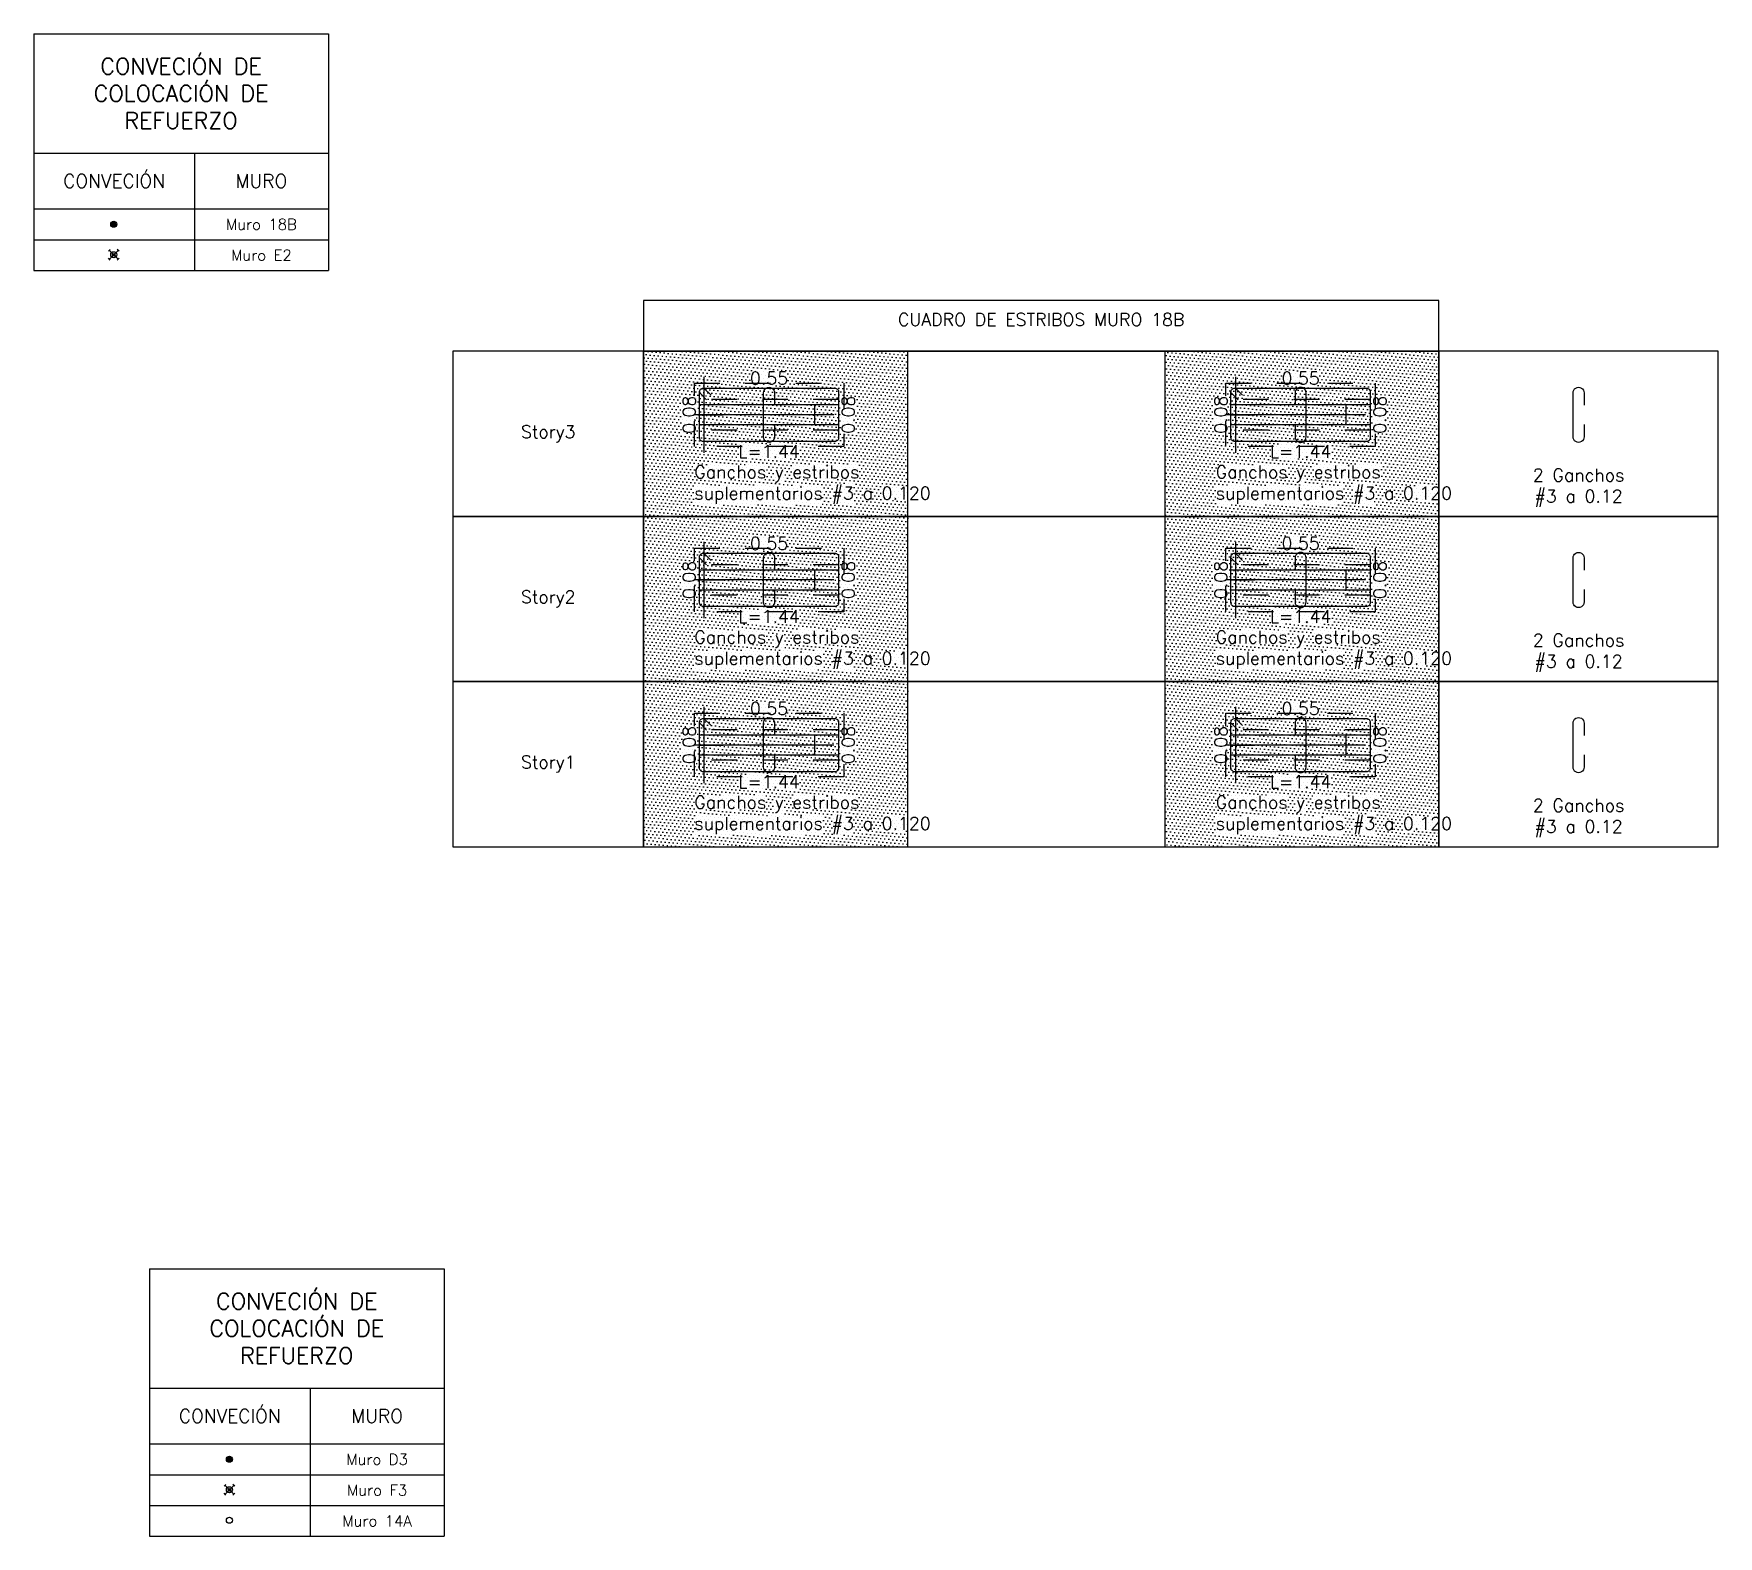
# Model space of a CAD drawing. Header units: millimetres. Extents: x -99999999 to 100000000, y -41 to 20.
# Drawn here: x 140.23 to 146.86, y -12.97 to -7.05 of the extents above; entities that cross this region are included whole.
import ezdxf

# ---------------------------------------------------------------- set-up
doc = ezdxf.new("R2010")
doc.units = ezdxf.units.MM
doc.header["$LTSCALE"] = 0.01
doc.linetypes.add('DASHED2', pattern=[0.375, 0.25, -0.125])
for name, color, linetype in [('FC_BORDES', 4, 'Continuous'), ('FC_ESTRIBOS', 3, 'Continuous'), ('FC_GANCHOS', 4, 'Continuous'), ('FC_HATCH 252', 252, 'Continuous'), ('FC_R-80', 11, 'Continuous'), ('FC_REFUERZO 2', 1, 'Continuous')]:
    doc.layers.add(name, color=color, linetype=linetype)
doc.layers.add('FC_DEFPOINTS', color=250, linetype='Continuous', plot=False)
doc.styles.add('FC_TEXT', font='romans.shx', dxfattribs={"height": 0.002})
doc.styles.add('FC_TEXT1', font='romans.shx')

msp = doc.modelspace()

# ---------------------------------------------------------------- texts
at = {"layer": 'FC_R-80', "ltscale": 0.6, "char_height": 0.05, "style": 'FC_TEXT1'}
for s, insert, attachment_point in [('CUADRO DE ESTRIBOS MURO 18B', (144.1985, -8.152), 2), ('Story3', (142.2585, -8.627), 5), ('Story2', (142.2585, -9.277), 5), ('Story1', (142.2585, -9.927), 5)]:
    msp.add_mtext(s, dxfattribs=dict(at, insert=insert, attachment_point=attachment_point))
for s, insert, width, attachment_point in [('Ganchos y estribos suplementarios #3 a 0.120', (142.8335, -8.752), 1.2, 1), ('Ganchos y estribos suplementarios #3 a 0.120', (144.8855, -8.752), 1.2, 1), ('2 Ganchos #3 a 0.12', (146.3135, -8.839), 0.45, 5), ('Ganchos y estribos suplementarios #3 a 0.120', (142.8335, -9.402), 1.2, 1), ('Ganchos y estribos suplementarios #3 a 0.120', (144.8855, -9.402), 1.2, 1), ('2 Ganchos #3 a 0.12', (146.3135, -9.489), 0.45, 5), ('Ganchos y estribos suplementarios #3 a 0.120', (142.8335, -10.052), 1.2, 1), ('Ganchos y estribos suplementarios #3 a 0.120', (144.8855, -10.052), 1.2, 1), ('2 Ganchos #3 a 0.12', (146.3135, -10.139), 0.45, 5)]:
    msp.add_mtext(s, dxfattribs=dict(at, insert=insert, width=width, attachment_point=attachment_point))

# ---------------------------------------------------------------- blocks, each defined once
blk = doc.blocks.new('*T724')
at = {"layer": 'FC_BORDES', "color": 0, "linetype": 'ByBlock', "lineweight": -2, "ltscale": 0.6, "transparency": 16777216}
for p, q in [((0, 0), (1.16, 0)), ((0, 0), (0, -0.9321)), ((1.16, 0), (1.16, -0.9321)), ((0, -0.4697), (1.16, -0.4697)), ((0.6327, -0.4697), (0.6327, -0.9321)), ((0, -0.6898), (1.16, -0.6898)), ((0, -0.811), (1.16, -0.811)), ((0, -0.9321), (1.16, -0.9321))]:
    blk.add_line(p, q, dxfattribs=at)
at = {"layer": 'FC_BORDES', "color": 5, "ltscale": 0.6, "transparency": 16777216, "insert": (0.58, -0.2349), "char_height": 0.06416, "width": 1.148, "attachment_point": 5, "style": 'FC_TEXT1'}
blk.add_mtext('CONVECIÓN DE COLOCACIÓN DE REFUERZO', dxfattribs=at)
at = {"layer": 'FC_BORDES', "color": 2, "ltscale": 0.6, "transparency": 16777216, "char_height": 0.05346, "attachment_point": 5, "style": 'FC_TEXT1'}
for s, insert, width in [('CONVECIÓN', (0.3163, -0.5797), 0.62067), ('MURO', (0.8963, -0.5797), 0.51533)]:
    blk.add_mtext(s, dxfattribs=dict(at, insert=insert, width=width))
at = {"layer": 'FC_BORDES', "color": 11, "ltscale": 0.6, "transparency": 16777216, "char_height": 0.04277, "width": 0.51533, "attachment_point": 5, "style": 'FC_TEXT1'}
for s, insert in [('Muro 18B', (0.8963, -0.7504)), ('Muro E2', (0.8963, -0.8716))]:
    blk.add_mtext(s, dxfattribs=dict(at, insert=insert))
blk = doc.blocks.new('*U176')
h = blk.add_hatch(color=0)
h.dxf.hatch_style = 1
edge = h.paths.add_edge_path()
edge.add_arc((0, 0), 0.0119, 0, 360, ccw=False)
at = {"color": 0}
blk.add_circle((0, 0), 0.0119, dxfattribs=at)
blk = doc.blocks.new('*U198')
at = {"color": 0, "ltscale": 0.35}
for p, q in [((0.0172, -0.0172), (-0.0172, 0.0172)), ((0.0172, 0.0172), (-0.0172, -0.0172))]:
    blk.add_line(p, q, dxfattribs=at)
at = {"color": 0, "ltscale": 0.9}
blk.add_line((0.0137, -0.0208), (0.0208, -0.0137), dxfattribs=at)
for points in [[(-0.0208, 0.0137), (-0.0137, 0.0208)], [(0.0208, 0.0137), (0.0137, 0.0208)], [(-0.0137, -0.0208), (-0.0208, -0.0137)]]:
    blk.add_lwpolyline(points, dxfattribs=at)
at = {"color": 0}
for radius in [0.0119, 0.00516]:
    blk.add_circle((0, 0), radius, dxfattribs=at)
blk = doc.blocks.new('*U739')
at = {"layer": 'FC_DEFPOINTS', "ltscale": 0.6}
for points in [[(0, 0.1501), (0, -0.1499)], [(0.511, 0.0001), (-0.037, 0.0001)], [(0.076, 0.0001), (-0.018, 0.0001), (-0.018, 0.0401), (0.53, 0.0401), (0.53, -0.0399), (-0.018, -0.0399), (-0.018, 0), (0.076, 0)], [(0.4356, -0.0399), (0.4356, 0.0401)]]:
    blk.add_lwpolyline(points, dxfattribs=at)
at = {"layer": 'FC_DEFPOINTS', "linetype": 'DASHED2', "ltscale": 0.6}
blk.add_lwpolyline([(-0.038, 0.1251), (0.55, 0.1251), (0.55, -0.1249), (-0.038, -0.1249)], close=True, dxfattribs=at)
for points in [[(0.53, 0.0601), (-0.018, 0.0601)], [(0.53, -0.0599), (-0.018, -0.0599)]]:
    blk.add_lwpolyline(points, dxfattribs=at)
at = {"layer": 'FC_ESTRIBOS', "ltscale": 0.6}
blk.add_lwpolyline([(-0.003, 0.1051), (0.515, 0.1051, -0.414214), (0.53, 0.0901), (0.53, -0.0899, -0.414214), (0.515, -0.1049), (-0.003, -0.1049, -0.414214), (-0.018, -0.0899), (-0.018, 0.0901, -0.414214)], format="xyb", close=True, dxfattribs=at)
for points in [[(-0.018, 0.0874), (0.0103, 0.0591)], [(-0.0003, 0.1051), (0.028, 0.0768)]]:
    blk.add_lwpolyline(points, dxfattribs=at)
at = {"layer": 'FC_R-80', "char_height": 0.05, "attachment_point": 5, "style": 'FC_TEXT'}
for s, insert, width in [('0.55', (0.256, 0.144), 0.308024), ('L=1.44', (0.256, -0.1439), 0.410405)]:
    blk.add_mtext(s, dxfattribs=dict(at, insert=insert, width=width))
at = {"layer": 'FC_R-80', "char_height": 0.05, "width": 0.136214, "attachment_point": 5, "rotation": 90, "style": 'FC_TEXT'}
for insert in [(-0.058, 0.0001), (0.5679, 0.0001)]:
    blk.add_mtext('0.08', dxfattribs=dict(at, insert=insert))
blk = doc.blocks.new('*U740')
at = {"layer": 'FC_GANCHOS', "color": 0, "lineweight": -2}
blk.add_lwpolyline([(0.049, -0.0215), (0.0005, -0.0215, -1.022233), (0.0005, 0.0215), (0.1735, 0.0215, -1.022233), (0.1735, -0.0215), (0.125, -0.0215)], format="xyb", dxfattribs=at)
blk = doc.blocks.new('*U741')
at = {"layer": 'FC_GANCHOS', "color": 0, "lineweight": -2}
blk.add_lwpolyline([(0.049, 0.0215), (0.0005, 0.0215, 1.022233), (0.0005, -0.0215), (0.1735, -0.0215, 1.022233), (0.1735, 0.0215), (0.125, 0.0215)], format="xyb", dxfattribs=at)
blk = doc.blocks.new('*T828')
at = {"layer": 'FC_BORDES', "color": 0, "linetype": 'ByBlock', "lineweight": -2, "ltscale": 0.6, "transparency": 16777216}
for p, q in [((0, 0), (1.16, 0)), ((0, 0), (0, -1.0533)), ((1.16, 0), (1.16, -1.0533)), ((0, -0.4697), (1.16, -0.4697)), ((0.6327, -0.4697), (0.6327, -1.0533)), ((0, -0.6898), (1.16, -0.6898)), ((0, -0.811), (1.16, -0.811)), ((0, -0.9321), (1.16, -0.9321)), ((0, -1.0533), (1.16, -1.0533))]:
    blk.add_line(p, q, dxfattribs=at)
at = {"layer": 'FC_BORDES', "color": 5, "ltscale": 0.6, "transparency": 16777216, "insert": (0.58, -0.2349), "char_height": 0.06416, "width": 1.148, "attachment_point": 5, "style": 'FC_TEXT1'}
blk.add_mtext('CONVECIÓN DE COLOCACIÓN DE REFUERZO', dxfattribs=at)
at = {"layer": 'FC_BORDES', "color": 2, "ltscale": 0.6, "transparency": 16777216, "char_height": 0.05346, "attachment_point": 5, "style": 'FC_TEXT1'}
for s, insert, width in [('CONVECIÓN', (0.3163, -0.5797), 0.62067), ('MURO', (0.8963, -0.5797), 0.51533)]:
    blk.add_mtext(s, dxfattribs=dict(at, insert=insert, width=width))
at = {"layer": 'FC_BORDES', "color": 11, "ltscale": 0.6, "transparency": 16777216, "char_height": 0.04277, "width": 0.51533, "attachment_point": 5, "style": 'FC_TEXT1'}
for s, insert in [('Muro D3', (0.8963, -0.7504)), ('Muro F3', (0.8963, -0.8716)), ('Muro 14A', (0.8963, -0.9927))]:
    blk.add_mtext(s, dxfattribs=dict(at, insert=insert))
blk = doc.blocks.new('*U196')
at = {"color": 0}
blk.add_circle((0, 0), 0.0119, dxfattribs=at)

# ---------------------------------------------------------------- hatches: boundary and pattern name
at = {"layer": 'FC_HATCH 252', "ltscale": 0.9}
h = msp.add_hatch(dxfattribs=at)
h.set_pattern_fill('DOTS', color=256, scale=0.009, angle=2578.31008, style=0)
h.paths.add_polyline_path([(142.6335, -8.952), (143.6735, -8.952), (143.6735, -8.302), (142.6335, -8.302)])
h = msp.add_hatch(dxfattribs=at)
h.set_pattern_fill('DOTS', color=256, scale=0.009, angle=2578.31008, style=0)
h.paths.add_polyline_path([(144.6855, -8.952), (145.7635, -8.952), (145.7635, -8.302), (144.6855, -8.302)])
h = msp.add_hatch(dxfattribs=at)
h.set_pattern_fill('DOTS', color=256, scale=0.009, angle=2578.31008, style=0)
h.paths.add_polyline_path([(142.6335, -9.602), (143.6735, -9.602), (143.6735, -8.952), (142.6335, -8.952)])
h = msp.add_hatch(dxfattribs=at)
h.set_pattern_fill('DOTS', color=256, scale=0.009, angle=2578.31008, style=0)
h.paths.add_polyline_path([(144.6855, -9.602), (145.7635, -9.602), (145.7635, -8.952), (144.6855, -8.952)])
h = msp.add_hatch(dxfattribs=at)
h.set_pattern_fill('DOTS', color=256, scale=0.009, angle=2578.31008, style=0)
h.paths.add_polyline_path([(142.6335, -10.252), (143.6735, -10.252), (143.6735, -9.602), (142.6335, -9.602)])
h = msp.add_hatch(dxfattribs=at)
h.set_pattern_fill('DOTS', color=256, scale=0.009, angle=2578.31008, style=0)
h.paths.add_polyline_path([(144.6855, -10.252), (145.7635, -10.252), (145.7635, -9.602), (144.6855, -9.602)])

# ---------------------------------------------------------------- linework, layer by layer
at = {"layer": 'FC_BORDES', "ltscale": 0.6}
for points in [[(142.6335, -8.302), (145.7635, -8.302), (145.7635, -8.102), (142.6335, -8.102)], [(141.8835, -8.952), (142.6335, -8.952), (142.6335, -8.302), (141.8835, -8.302)], [(142.6335, -8.952), (143.6735, -8.952), (143.6735, -8.302), (142.6335, -8.302)], [(142.6335, -8.952), (145.7635, -8.952), (145.7635, -8.302), (142.6335, -8.302)], [(142.6335, -8.952), (145.7635, -8.952), (145.7635, -8.302), (142.6335, -8.302)], [(142.6335, -8.952), (145.7635, -8.952), (145.7635, -8.302), (142.6335, -8.302)], [(142.6335, -8.952), (145.7635, -8.952), (145.7635, -8.302), (142.6335, -8.302)], [(142.6335, -8.952), (145.7635, -8.952), (145.7635, -8.302), (142.6335, -8.302)], [(142.6335, -8.952), (145.7635, -8.952), (145.7635, -8.302), (142.6335, -8.302)], [(144.6855, -8.952), (145.7635, -8.952), (145.7635, -8.302), (144.6855, -8.302)], [(145.7635, -8.952), (146.8635, -8.952), (146.8635, -8.302), (145.7635, -8.302)], [(141.8835, -9.602), (142.6335, -9.602), (142.6335, -8.952), (141.8835, -8.952)], [(142.6335, -9.602), (143.6735, -9.602), (143.6735, -8.952), (142.6335, -8.952)], [(142.6335, -9.602), (145.7635, -9.602), (145.7635, -8.952), (142.6335, -8.952)], [(144.6855, -9.602), (145.7635, -9.602), (145.7635, -8.952), (144.6855, -8.952)], [(145.7635, -9.602), (146.8635, -9.602), (146.8635, -8.952), (145.7635, -8.952)], [(141.8835, -10.252), (142.6335, -10.252), (142.6335, -9.602), (141.8835, -9.602)], [(142.6335, -10.252), (143.6735, -10.252), (143.6735, -9.602), (142.6335, -9.602)], [(142.6335, -10.252), (145.7635, -10.252), (145.7635, -9.602), (142.6335, -9.602)], [(144.6855, -10.252), (145.7635, -10.252), (145.7635, -9.602), (144.6855, -9.602)], [(145.7635, -10.252), (146.8635, -10.252), (146.8635, -9.602), (145.7635, -9.602)]]:
    msp.add_lwpolyline(points, close=True, dxfattribs=at)

# ---------------------------------------------------------------- block references
for name, p in [('*T724', (140.2335, -7.052)), ('*T828', (140.6888, -11.9127))]:
    msp.add_blockref(name, p)
at = {"layer": 'FC_ESTRIBOS', "ltscale": 0.6}
for p in [(142.8715, -8.552), (144.9635, -8.552), (142.8715, -9.202), (144.9635, -9.202), (142.8715, -9.852), (144.9635, -9.852)]:
    msp.add_blockref('*U739', p, dxfattribs=at)
at = {"layer": 'FC_GANCHOS', "ltscale": 0.6, "rotation": 90}
for name, p in [('*U740', (143.1275, -8.639)), ('*U741', (145.2195, -8.639)), ('*U740', (146.3135, -8.639)), ('*U740', (143.1275, -9.289)), ('*U741', (145.2195, -9.289)), ('*U740', (146.3135, -9.289)), ('*U740', (143.1275, -9.939)), ('*U741', (145.2195, -9.939)), ('*U740', (146.3135, -9.939))]:
    msp.add_blockref(name, p, dxfattribs=at)
at = {"layer": 'FC_REFUERZO 2', "ltscale": 0.6}
for name, p in [('*U176', (140.5485, -7.802)), ('*U198', (140.5485, -7.922)), ('*U176', (141.0038, -12.6627)), ('*U198', (141.0038, -12.7827)), ('*U196', (141.0038, -12.9027))]:
    msp.add_blockref(name, p, dxfattribs=at)

msp.set_redraw_order([(e.dxf.handle, doc.entitydb.next_handle()) for e in msp.query("TEXT MTEXT ATTDEF DIMENSION ARC_DIMENSION")])  # texts and dimensions are drawn at this point

doc.saveas('drawing.dxf')
